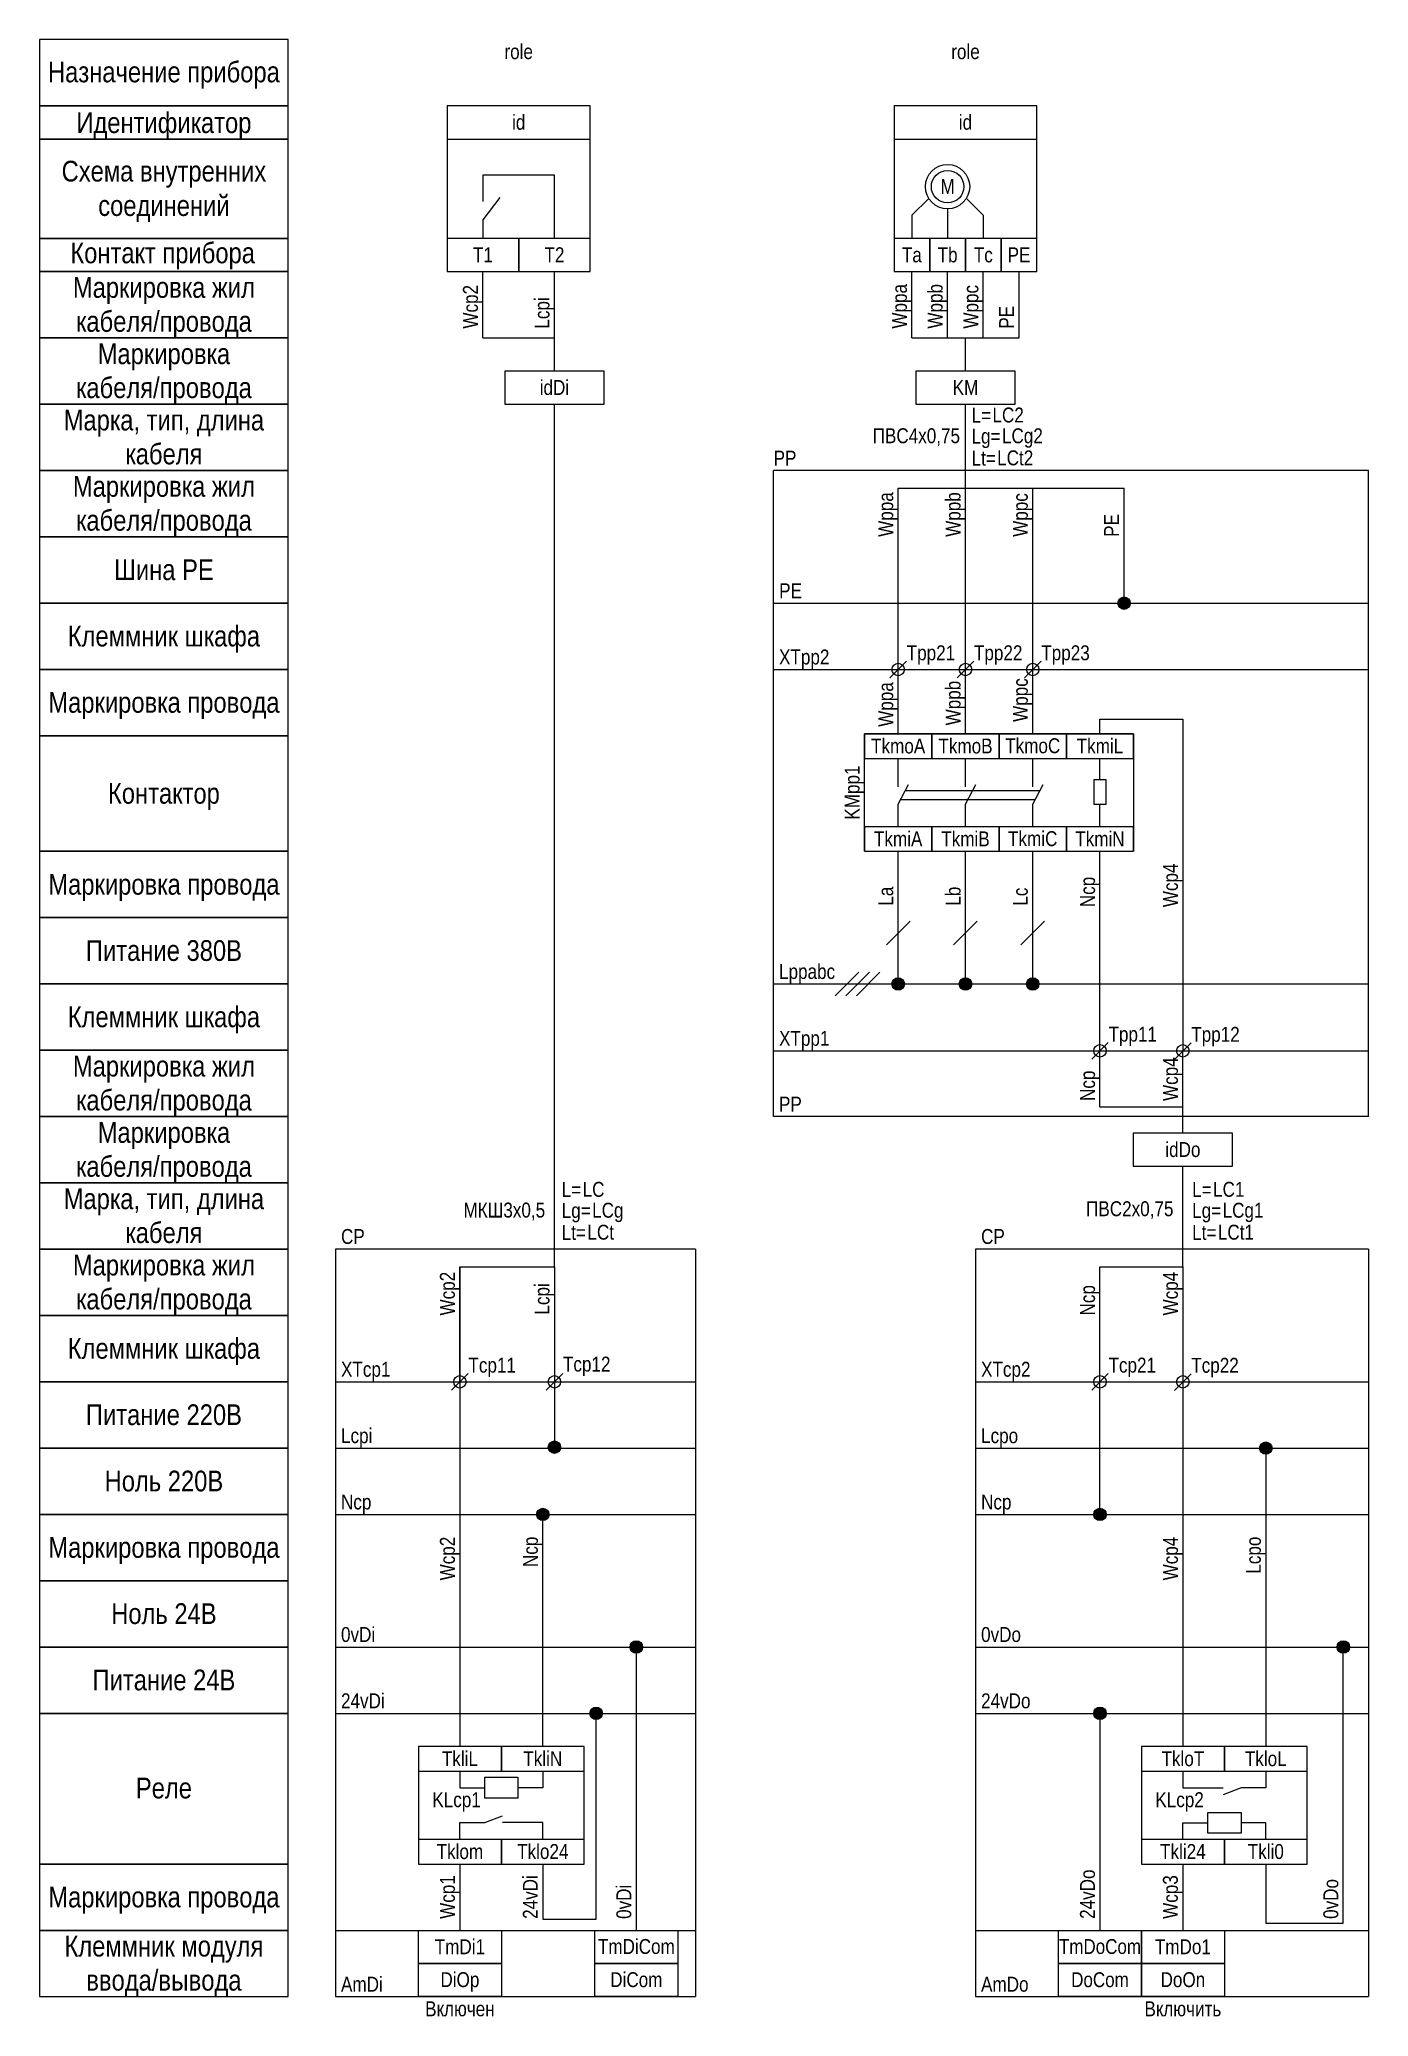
# Model space of a CAD drawing. Header units: millimetres. Extents: x 20 to 180, y -244 to -5.
import ezdxf

# ---------------------------------------------------------------- set-up
doc = ezdxf.new("R2010")
doc.units = ezdxf.units.MM
doc.header["$MEASUREMENT"] = 0
doc.linetypes.add('1_1', pattern=[2000, 1000, -1000])
doc.linetypes.add('4_2_1_2', pattern=[6702.777624, 3527.777672, -1763.888836, 0, -1411.111116])
for name, color, linetype in [('cp_names', 7, 'Continuous'), ('cp_params_di', 7, 'Continuous'), ('cp_params_do', 7, 'Continuous'), ('cp_static_di', 7, 'Continuous'), ('cp_static_do', 7, 'Continuous'), ('id_names', 7, 'Continuous'), ('id_params_di', 7, 'Continuous'), ('id_params_do', 7, 'Continuous'), ('id_static_di', 7, 'Continuous'), ('id_static_do', 7, 'Continuous')]:
    doc.layers.add(name, color=color, linetype=linetype)
doc.styles.add('СГЕНЕРИР_СТИЛЬ_1', font='')
doc.styles.get('СГЕНЕРИР_СТИЛЬ_1').set_extended_font_data('Arial Narrow')

msp = doc.modelspace()

# ---------------------------------------------------------------- texts
at = {"layer": 'cp_names', "color": 7, "linetype": 'Continuous', "lineweight": 15, "char_height": 2.5, "attachment_point": 2, "style": 'СГЕНЕРИР_СТИЛЬ_1'}
for s, insert, line_spacing_factor in [('\\A1;{\\pqc;\\fArial Narrow|b0|i0|c204|p34;Маркировка жил\\P\\pqc;\\fArial Narrow|b0|i0|c204|p34;кабеля/провода}', (35, -151.61), 0.982786), ('\\A1;{\\pqc;\\fArial Narrow|b0|i0|c204|p34;Клеммник модуля\\P\\pqc;\\fArial Narrow|b0|i0|c204|p34;ввода\\fArial Narrow|b0|i0|c204|p34;/вывода}', (35, -233.78), 0.985989)]:
    msp.add_mtext(s, dxfattribs=dict(at, insert=insert, line_spacing_factor=line_spacing_factor))
for s, insert in [('\\A1;{\\pqc;\\fArial Narrow|b0|i0|c204|p34;Клеммник\\fArial Narrow|b0|i0|c204|p34; шкафа}', (35, -161.66)), ('\\A1;{\\pqc;\\fArial Narrow|b0|i0|c204|p34;Питание \\fArial Narrow|b0|i0|c204|p34;220В}', (35, -169.66)), ('\\A1;{\\pqc;\\fArial Narrow|b0|i0|c204|p34;Ноль\\fArial Narrow|b0|i0|c204|p34; 220В}', (35, -177.66)), ('\\A1;{\\pqc;\\fArial Narrow|b0|i0|c204|p34;Маркировка \\fArial Narrow|b0|i0|c204|p34;провода}', (35, -185.67)), ('\\A1;{\\pqc;\\fArial Narrow|b0|i0|c204|p34;Ноль 24\\fArial Narrow|b0|i0|c204|p34;В}', (35, -193.66)), ('\\A1;{\\pqc;\\fArial Narrow|b0|i0|c204|p34;Питание 2\\fArial Narrow|b0|i0|c204|p34;4\\fArial Narrow|b0|i0|c204|p34;В}', (35, -201.66)), ('\\A1;{\\pqc;\\fArial Narrow|b0|i0|c204|p34;Реле}', (35, -214.7)), ('\\A1;{\\pqc;\\fArial Narrow|b0|i0|c204|p34;Маркировка \\fArial Narrow|b0|i0|c204|p34;провода}', (35, -227.85))]:
    msp.add_mtext(s, dxfattribs=dict(at, insert=insert))
at = {"layer": 'cp_params_di', "color": 7, "linetype": 'Continuous', "lineweight": 15, "char_height": 1.8, "style": 'СГЕНЕРИР_СТИЛЬ_1'}
for s, insert, attachment_point in [('\\A1;{\\pql;\\fArial Narrow|b0|i0|c204|p34;CP}', (56.36, -148.51), 1), ('\\A1;{\\pql;\\fArial Narrow|b0|i0|c204|p34;XTcp\\fArial Narrow|b0|i0|c204|p34;1}', (56.36, -164.53), 1), ('\\A1;{\\pql;\\fArial Narrow|b0|i0|c204|p34;Tcp\\fArial Narrow|b0|i0|c204|p34;1\\fArial Narrow|b0|i0|c204|p34;1}', (71.73, -164.03), 1), ('\\A1;{\\pql;\\fArial Narrow|b0|i0|c204|p34;Tcp\\fArial Narrow|b0|i0|c204|p34;1\\fArial Narrow|b0|i0|c204|p34;2}', (83.13, -163.91), 1), ('\\A1;{\\pql;\\fArial Narrow|b0|i0|c204|p34;Lcp\\fArial Narrow|b0|i0|c204|p34;i}', (56.36, -172.54), 1), ('\\A1;{\\pql;\\fArial Narrow|b0|i0|c204|p34;Ncp}', (56.36, -180.54), 1), ('\\A1;{\\pql;\\fArial Narrow|b0|i0|c204|p34;0v\\fArial Narrow|b0|i0|c204|p34;Di}', (56.36, -196.53), 1), ('\\A1;{\\pql;\\fArial Narrow|b0|i0|c204|p34;24v\\fArial Narrow|b0|i0|c204|p34;Di}', (56.36, -204.53), 1), ('\\A1;{\\pqc;\\fArial Narrow|b0|i0|c204|p34;TkliL}', (70.7, -211.51), 2), ('\\A1;{\\pqc;\\fArial Narrow|b0|i0|c204|p34;T\\fArial Narrow|b0|i0|c204|p34;kliN}', (80.7, -211.51), 2), ('\\A1;{\\pqc;\\fArial Narrow|b0|i0|c204|p34;KLcp\\fArial Narrow|b0|i0|c204|p34;1}', (70.3, -216.46), 2), ('\\A1;{\\pqc;\\fArial Narrow|b0|i0|c204|p34;T\\fArial Narrow|b0|i0|c204|p34;klom}', (70.7, -222.72), 2), ('\\A1;{\\pqc;\\fArial Narrow|b0|i0|c204|p34;T\\fArial Narrow|b0|i0|c204|p34;klo24}', (80.7, -222.71), 2), ('\\A1;{\\pqc;\\fArial Narrow|b0|i0|c204|p34;Tm\\fArial Narrow|b0|i0|c204|p34;Di\\fArial Narrow|b0|i0|c204|p34;1}', (70.7, -234.2), 2), ('\\A1;{\\pqc;\\fArial Narrow|b0|i0|c204|p34;TmDiCom}', (91.98, -234.17), 2), ('\\A1;{\\pqc;\\fArial Narrow|b0|i0|c204|p34;Di\\fArial Narrow|b0|i0|c204|p34;Op}', (70.7, -238.17), 2), ('\\A1;{\\pqc;\\fArial Narrow|b0|i0|c204|p34;Di\\fArial Narrow|b0|i0|c204|p34;Com}', (91.98, -238.17), 2), ('\\A1;{\\pql;\\fArial Narrow|b0|i0|c204|p34;Am\\fArial Narrow|b0|i0|c204|p34;Di}', (56.36, -238.72), 1)]:
    msp.add_mtext(s, dxfattribs=dict(at, insert=insert, attachment_point=attachment_point))
at = {"layer": 'cp_params_di', "color": 7, "linetype": 'Continuous', "lineweight": 15, "char_height": 1.8, "attachment_point": 1, "rotation": 90, "style": 'СГЕНЕРИР_СТИЛЬ_1'}
for s, insert in [('\\A1;{\\pql;\\fArial Narrow|b0|i0|c204|p34;Wcp\\fArial Narrow|b0|i0|c204|p34;2}', (68.29, -158.94)), ('\\A1;{\\pql;\\fArial Narrow|b0|i0|c204|p34;Lcp\\fArial Narrow|b0|i0|c204|p34;i}', (79.7, -158.83)), ('\\A1;{\\pql;\\fArial Narrow|b0|i0|c204|p34;Wcp\\fArial Narrow|b0|i0|c204|p34;2}', (68.29, -190.9)), ('\\A1;{\\pql;\\fArial Narrow|b0|i0|c204|p34;N\\fArial Narrow|b0|i0|c204|p34;cp}', (78.3, -189.29)), ('\\A1;{\\pql;\\fArial Narrow|b0|i0|c204|p34;Wcp\\fArial Narrow|b0|i0|c204|p34;1}', (68.29, -231.74)), ('\\A1;{\\pql;\\fArial Narrow|b0|i0|c204|p34;24v\\fArial Narrow|b0|i0|c204|p34;Di}', (78.29, -231.74)), ('\\A1;{\\pql;\\fArial Narrow|b0|i0|c204|p34;0\\fArial Narrow|b0|i0|c204|p34;vDi}', (89.57, -231.74))]:
    msp.add_mtext(s, dxfattribs=dict(at, insert=insert))
at = {"layer": 'cp_params_do', "color": 7, "linetype": 'Continuous', "lineweight": 15, "style": 'СГЕНЕРИР_СТИЛЬ_1'}
for s, insert, char_height, attachment_point in [('\\A1;{\\pql;\\fArial Narrow|b0|i0|c204|p34;CP}', (133.56, -148.51), 1.8, 1), ('\\A1;{\\pql;\\fArial Narrow|b0|i0|c204|p34;XTcp\\fArial Narrow|b0|i0|c204|p34;2}', (133.56, -164.53), 1.8, 1), ('\\A1;{\\pql;\\fArial Narrow|b0|i0|c204|p34;Tcp\\fArial Narrow|b0|i0|c204|p34;2\\fArial Narrow|b0|i0|c204|p34;1}', (148.93, -164.03), 1.8, 1), ('\\A1;{\\pql;\\fArial Narrow|b0|i0|c204|p34;Tcp\\fArial Narrow|b0|i0|c204|p34;2\\fArial Narrow|b0|i0|c204|p34;2}', (158.91, -164.05), 1.8, 1), ('\\A1;{\\pql;\\fArial Narrow|b0|i0|c204|p34;Lcp\\fArial Narrow|b0|i0|c204|p34;o}', (133.56, -172.54), 1.8, 1), ('\\A1;{\\pql;\\fArial Narrow|b0|i0|c204|p34;Ncp}', (133.56, -180.54), 1.8, 1), ('\\A1;{\\pql;\\fArial Narrow|b0|i0|c204|p34;0v\\fArial Narrow|b0|i0|c204|p34;Do}', (133.56, -196.53), 1.8, 1), ('\\A1;{\\pql;\\fArial Narrow|b0|i0|c204|p34;24v\\fArial Narrow|b0|i0|c204|p34;Do}', (133.56, -204.53), 1.8, 1), ('\\A1;{\\pqc;\\fArial Narrow|b0|i0|c204|p34;TkloT}', (157.9, -211.51), 1.8, 2), ('\\A1;{\\pqc;\\fArial Narrow|b0|i0|c204|p34;T\\fArial Narrow|b0|i0|c204|p34;kloL}', (167.9, -211.51), 1.8, 2), ('\\A1;{\\pqc;\\fArial Narrow|b0|i0|c204|p34;KL\\fArial Narrow|b0|i0|c204|p34;cp2}', (157.5, -216.46), 1.8, 2), ('\\A1;{\\pqc;\\fArial Narrow|b0|i0|c204|p34;T\\fArial Narrow|b0|i0|c204|p34;kli24}', (157.9, -222.71), 1.8, 2), ('\\A1;{\\pqc;\\fArial Narrow|b0|i0|c204|p34;T\\fArial Narrow|b0|i0|c204|p34;kli0}', (167.9, -222.71), 1.8, 2), ('\\A1;{\\pqc;\\fArial Narrow|b0|i0|c204|p34;Tm\\fArial Narrow|b0|i0|c204|p34;DoCom}', (147.9, -234.18), 1.79, 2), ('\\A1;{\\pqc;\\fArial Narrow|b0|i0|c204|p34;TmDo1}', (157.9, -234.2), 1.8, 2), ('\\A1;{\\pqc;\\fArial Narrow|b0|i0|c204|p34;DoCom}', (147.9, -238.18), 1.79, 2), ('\\A1;{\\pqc;\\fArial Narrow|b0|i0|c204|p34;DoO\\fArial Narrow|b0|i0|c204|p34;n}', (157.9, -238.17), 1.8, 2), ('\\A1;{\\pql;\\fArial Narrow|b0|i0|c204|p34;Am\\fArial Narrow|b0|i0|c204|p34;Do}', (133.56, -238.72), 1.8, 1)]:
    msp.add_mtext(s, dxfattribs=dict(at, insert=insert, char_height=char_height, attachment_point=attachment_point))
at = {"layer": 'cp_params_do', "color": 7, "linetype": 'Continuous', "lineweight": 15, "char_height": 1.8, "attachment_point": 1, "rotation": 90, "style": 'СГЕНЕРИР_СТИЛЬ_1'}
for s, insert in [('\\A1;{\\pql;\\fArial Narrow|b0|i0|c204|p34;Wcp\\fArial Narrow|b0|i0|c204|p34;4}', (155.5, -158.94)), ('\\A1;{\\pql;\\fArial Narrow|b0|i0|c204|p34;Ncp}', (145.5, -158.94)), ('\\A1;{\\pql;\\fArial Narrow|b0|i0|c204|p34;Wcp\\fArial Narrow|b0|i0|c204|p34;4}', (155.5, -190.9)), ('\\A1;{\\pql;\\fArial Narrow|b0|i0|c204|p34;Lcp\\fArial Narrow|b0|i0|c204|p34;o}', (165.5, -190.09)), ('\\A1;{\\pql;\\fArial Narrow|b0|i0|c204|p34;24v\\fArial Narrow|b0|i0|c204|p34;Do}', (145.49, -231.74)), ('\\A1;{\\pql;\\fArial Narrow|b0|i0|c204|p34;Wcp\\fArial Narrow|b0|i0|c204|p34;3}', (155.49, -231.74)), ('\\A1;{\\pql;\\fArial Narrow|b0|i0|c204|p34;0vDo}', (174.84, -231.74))]:
    msp.add_mtext(s, dxfattribs=dict(at, insert=insert))
at = {"layer": 'cp_static_di', "color": 7, "linetype": 'Continuous', "lineweight": 15, "insert": (70.7, -241.69), "char_height": 1.8, "attachment_point": 2, "style": 'СГЕНЕРИР_СТИЛЬ_1'}
msp.add_mtext('\\A1;{\\pqc;\\fArial Narrow|b0|i0|c204|p34;Включен}', dxfattribs=at)
at = {"layer": 'cp_static_do', "color": 7, "linetype": 'Continuous', "lineweight": 15, "insert": (157.9, -241.69), "char_height": 1.8, "attachment_point": 2, "style": 'СГЕНЕРИР_СТИЛЬ_1'}
msp.add_mtext('\\A1;{\\pqc;\\fArial Narrow|b0|i0|c204|p34;Включить}', dxfattribs=at)
at = {"layer": 'id_names', "color": 7, "linetype": 'Continuous', "lineweight": 15, "char_height": 2.5, "attachment_point": 2, "style": 'СГЕНЕРИР_СТИЛЬ_1'}
for s, insert in [('\\A1;{\\pqc;\\fArial Narrow|b0|i0|c204|p34;Назначение прибора}', (35, -7.66)), ('\\A1;{\\pqc;\\fArial Narrow|b0|i0|c204|p34;Идентификатор}', (35, -13.78)), ('\\A1;{\\pqc;\\fArial Narrow|b0|i0|c204|p34;Контакт прибора}', (34.85, -29.49)), ('\\A1;{\\pqc;\\fArial Narrow|b0|i0|c204|p34;Шина РЕ}', (35, -67.72)), ('\\A1;{\\pqc;\\fArial Narrow|b0|i0|c204|p34;Клеммник\\fArial Narrow|b0|i0|c204|p34; шкафа}', (35, -75.72)), ('\\A1;{\\pqc;\\fArial Narrow|b0|i0|c204|p34;Маркировка \\fArial Narrow|b0|i0|c204|p34;провода}', (35, -83.72)), ('\\A1;{\\pqc;\\fArial Narrow|b0|i0|c204|p34;Контактор}', (35, -94.69)), ('\\A1;{\\pqc;\\fArial Narrow|b0|i0|c204|p34;Маркировка \\fArial Narrow|b0|i0|c204|p34;провода}', (35, -105.67)), ('\\A1;{\\pqc;\\fArial Narrow|b0|i0|c204|p34;Питание 380В}', (35, -113.66)), ('\\A1;{\\pqc;\\fArial Narrow|b0|i0|c204|p34;Клеммник\\fArial Narrow|b0|i0|c204|p34; шкафа}', (35, -121.66))]:
    msp.add_mtext(s, dxfattribs=dict(at, insert=insert))
at = {"layer": 'id_names', "color": 7, "linetype": 'Continuous', "lineweight": 15, "insert": (35, -19.63), "char_height": 2.5, "width": 30, "attachment_point": 2, "line_spacing_factor": 0.996473, "style": 'СГЕНЕРИР_СТИЛЬ_1'}
msp.add_mtext('\\A1;{\\pqc;\\fArial Narrow|b0|i0|c204|p34;Схема внутренних соединений}', dxfattribs=at)
at = {"layer": 'id_names', "color": 7, "linetype": 'Continuous', "lineweight": 15, "char_height": 2.5, "attachment_point": 2, "style": 'СГЕНЕРИР_СТИЛЬ_1'}
for s, insert, line_spacing_factor in [('\\A1;{\\pqc;\\fArial Narrow|b0|i0|c204|p34;Маркировка жил\\P\\pqc;\\fArial Narrow|b0|i0|c204|p34;кабеля/провода}', (35, -33.66), 0.982786), ('\\A1;{\\pqc;\\fArial Narrow|b0|i0|c204|p34;Маркировка\\P\\pqc;\\fArial Narrow|b0|i0|c204|p34;кабеля/провода}', (35, -41.66), 0.982786), ('\\A1;{\\pqc;\\fArial Narrow|b0|i0|c204|p34;Марка, тип\\fArial Narrow|b0|i0|c204|p34;, длина\\P\\pqc;\\fArial Narrow|b0|i0|c204|p34;кабеля}', (35, -49.66), 0.98101), ('\\A1;{\\pqc;\\fArial Narrow|b0|i0|c204|p34;Маркировка жил\\P\\pqc;\\fArial Narrow|b0|i0|c204|p34;кабеля/провода}', (35, -57.66), 0.982786), ('\\A1;{\\pqc;\\fArial Narrow|b0|i0|c204|p34;Маркировка жил\\P\\pqc;\\fArial Narrow|b0|i0|c204|p34;кабеля/провода}', (35, -127.61), 0.982786), ('\\A1;{\\pqc;\\fArial Narrow|b0|i0|c204|p34;Маркировка\\P\\pqc;\\fArial Narrow|b0|i0|c204|p34;кабеля/провода}', (35, -135.61), 0.982786), ('\\A1;{\\pqc;\\fArial Narrow|b0|i0|c204|p34;Марка, тип\\fArial Narrow|b0|i0|c204|p34;, длина\\P\\pqc;\\fArial Narrow|b0|i0|c204|p34;кабеля}', (35, -143.61), 0.98101)]:
    msp.add_mtext(s, dxfattribs=dict(at, insert=insert, line_spacing_factor=line_spacing_factor))
at = {"layer": 'id_params_di', "color": 7, "linetype": 'Continuous', "lineweight": 15, "insert": (77.79, -5.56), "char_height": 1.8, "width": 30, "attachment_point": 2, "style": 'СГЕНЕРИР_СТИЛЬ_1'}
msp.add_mtext('\\A1;{\\pqc;\\fArial Narrow|b0|i0|c204|p34;role}', dxfattribs=at)
at = {"layer": 'id_params_di', "color": 7, "linetype": 'Continuous', "lineweight": 15, "char_height": 1.8, "style": 'СГЕНЕРИР_СТИЛЬ_1'}
for s, insert, attachment_point in [('\\A1;{\\pqc;\\fArial Narrow|b0|i0|c204|p34;id}', (77.79, -14.08), 2), ('\\A1;{\\pqc;\\fArial Narrow|b0|i0|c204|p34;T1}', (73.48, -30.07), 2), ('\\A1;{\\pqc;\\fArial Narrow|b0|i0|c204|p34;T\\fArial Narrow|b0|i0|c204|p34;2}', (82.1, -30.07), 2), ('\\A1;{\\pqc;\\fArial Narrow|b0|i0|c204|p34;id\\fArial Narrow|b0|i0|c204|p34;Di}', (82.1, -46.08), 2), ('\\A1;{\\pql;\\fArial Narrow|b0|i0|c204|p34;LC}', (85.5, -142.82), 1), ('\\A1;{\\pql;\\fArial Narrow|b0|i0|c204|p34;LCg}', (86.65, -145.34), 1), ('\\A1;{\\pql;\\fArial Narrow|b0|i0|c204|p34;LCt}', (86.08, -147.99), 1)]:
    msp.add_mtext(s, dxfattribs=dict(at, insert=insert, attachment_point=attachment_point))
at = {"layer": 'id_params_di', "color": 7, "linetype": 'Continuous', "lineweight": 15, "char_height": 1.8, "attachment_point": 1, "rotation": 90, "style": 'СГЕНЕРИР_СТИЛЬ_1'}
for s, insert in [('\\A1;{\\pql;\\fArial Narrow|b0|i0|c204|p34;Wcp\\fArial Narrow|b0|i0|c204|p34;2}', (71.07, -39.88)), ('\\A1;{\\pql;\\fArial Narrow|b0|i0|c204|p34;Lcp\\fArial Narrow|b0|i0|c204|p34;i}', (79.7, -39.88))]:
    msp.add_mtext(s, dxfattribs=dict(at, insert=insert))
at = {"layer": 'id_params_do', "color": 7, "linetype": 'Continuous', "lineweight": 15, "insert": (131.68, -5.56), "char_height": 1.8, "width": 30, "attachment_point": 2, "style": 'СГЕНЕРИР_СТИЛЬ_1'}
msp.add_mtext('\\A1;{\\pqc;\\fArial Narrow|b0|i0|c204|p34;role}', dxfattribs=at)
at = {"layer": 'id_params_do', "color": 7, "linetype": 'Continuous', "lineweight": 15, "char_height": 1.8, "style": 'СГЕНЕРИР_СТИЛЬ_1'}
for s, insert, attachment_point in [('\\A1;{\\pqc;\\fArial Narrow|b0|i0|c204|p34;id}', (131.68, -14.08), 2), ('\\A1;{\\pqc;\\fArial Narrow|b0|i0|c204|p34;T\\fArial Narrow|b0|i0|c204|p34;a}', (125.21, -30.08), 2), ('\\A1;{\\pqc;\\fArial Narrow|b0|i0|c204|p34;Tb}', (129.52, -30.08), 2), ('\\A1;{\\pqc;\\fArial Narrow|b0|i0|c204|p34;Tc}', (133.83, -30.08), 2), ('\\A1;{\\pqc;\\fArial Narrow|b0|i0|c204|p34;KM}', (131.68, -46.08), 2), ('\\A1;{\\pql;\\fArial Narrow|b0|i0|c204|p34;LC\\fArial Narrow|b0|i0|c204|p34;2}', (134.93, -49.4), 1), ('\\A1;{\\pql;\\fArial Narrow|b0|i0|c204|p34;LCg\\fArial Narrow|b0|i0|c204|p34;2}', (136.08, -51.91), 1), ('\\A1;{\\pql;\\fArial Narrow|b0|i0|c204|p34;P\\fArial Narrow|b0|i0|c204|p34;P}', (108.54, -54.6), 1), ('\\A1;{\\pql;\\fArial Narrow|b0|i0|c204|p34;LCt\\fArial Narrow|b0|i0|c204|p34;2}', (135.5, -54.57), 1), ('\\A1;{\\pql;\\fArial Narrow|b0|i0|c204|p34;X\\fArial Narrow|b0|i0|c204|p34;T\\fArial Narrow|b0|i0|c204|p34;pp2}', (109.19, -78.59), 1), ('\\A1;{\\pql;\\fArial Narrow|b0|i0|c204|p34;T\\fArial Narrow|b0|i0|c204|p34;pp21}', (124.59, -78.09), 1), ('\\A1;{\\pql;\\fArial Narrow|b0|i0|c204|p34;T\\fArial Narrow|b0|i0|c204|p34;pp22}', (132.7, -78.09), 1), ('\\A1;{\\pql;\\fArial Narrow|b0|i0|c204|p34;T\\fArial Narrow|b0|i0|c204|p34;pp23}', (140.82, -78.09), 1), ('\\A1;{\\pqc;\\fArial Narrow|b0|i0|c204|p34;Tk\\fArial Narrow|b0|i0|c204|p34;m\\fArial Narrow|b0|i0|c204|p34;oA}', (123.56, -89.33), 2), ('\\A1;{\\pqc;\\fArial Narrow|b0|i0|c204|p34;Tkmo\\fArial Narrow|b0|i0|c204|p34;B}', (131.68, -89.33), 2), ('\\A1;{\\pqc;\\fArial Narrow|b0|i0|c204|p34;Tkmo\\fArial Narrow|b0|i0|c204|p34;C}', (139.79, -89.3), 2), ('\\A1;{\\pqc;\\fArial Narrow|b0|i0|c204|p34;TkmiL}', (147.9, -89.33), 2), ('\\A1;{\\pqc;\\fArial Narrow|b0|i0|c204|p34;Tkm\\fArial Narrow|b0|i0|c204|p34;i\\fArial Narrow|b0|i0|c204|p34;A}', (123.56, -100.54), 2), ('\\A1;{\\pqc;\\fArial Narrow|b0|i0|c204|p34;Tkm\\fArial Narrow|b0|i0|c204|p34;iB}', (131.68, -100.54), 2), ('\\A1;{\\pqc;\\fArial Narrow|b0|i0|c204|p34;Tkm\\fArial Narrow|b0|i0|c204|p34;iC}', (139.79, -100.51), 2), ('\\A1;{\\pqc;\\fArial Narrow|b0|i0|c204|p34;Tkm\\fArial Narrow|b0|i0|c204|p34;iN}', (147.9, -100.54), 2), ('\\A1;{\\pql;\\fArial Narrow|b0|i0|c204|p34;Lpp\\fArial Narrow|b0|i0|c204|p34;abc}', (109.19, -116.54), 1), ('\\A1;{\\pql;\\fArial Narrow|b0|i0|c204|p34;X\\fArial Narrow|b0|i0|c204|p34;T\\fArial Narrow|b0|i0|c204|p34;pp1}', (109.19, -124.6), 1), ('\\A1;{\\pql;\\fArial Narrow|b0|i0|c204|p34;T\\fArial Narrow|b0|i0|c204|p34;pp11}', (148.93, -124.1), 1), ('\\A1;{\\pql;\\fArial Narrow|b0|i0|c204|p34;T\\fArial Narrow|b0|i0|c204|p34;pp12}', (158.91, -124.12), 1), ('\\A1;{\\pql;\\fArial Narrow|b0|i0|c204|p34;P\\fArial Narrow|b0|i0|c204|p34;P}', (109.19, -132.54), 1), ('\\A1;{\\pqc;\\fArial Narrow|b0|i0|c204|p34;idDo}', (157.9, -138.02), 2), ('\\A1;{\\pql;\\fArial Narrow|b0|i0|c204|p34;LC\\fArial Narrow|b0|i0|c204|p34;1}', (161.54, -142.82), 1), ('\\A1;{\\pql;\\fArial Narrow|b0|i0|c204|p34;LCg\\fArial Narrow|b0|i0|c204|p34;1}', (162.69, -145.34), 1), ('\\A1;{\\pql;\\fArial Narrow|b0|i0|c204|p34;LCt\\fArial Narrow|b0|i0|c204|p34;1}', (162.12, -147.99), 1)]:
    msp.add_mtext(s, dxfattribs=dict(at, insert=insert, attachment_point=attachment_point))
at = {"layer": 'id_params_do', "color": 7, "linetype": 'Continuous', "lineweight": 15, "char_height": 1.8, "rotation": 90, "style": 'СГЕНЕРИР_СТИЛЬ_1'}
for s, insert, attachment_point in [('\\A1;{\\pql;\\fArial Narrow|b0|i0|c204|p34;W\\fArial Narrow|b0|i0|c204|p34;pp\\fArial Narrow|b0|i0|c204|p34;a}', (122.81, -39.88), 1), ('\\A1;{\\pql;\\fArial Narrow|b0|i0|c204|p34;Wpp\\fArial Narrow|b0|i0|c204|p34;b}', (127.12, -39.88), 1), ('\\A1;{\\pql;\\fArial Narrow|b0|i0|c204|p34;Wpp\\fArial Narrow|b0|i0|c204|p34;c}', (131.43, -39.88), 1), ('\\A1;{\\pql;\\fArial Narrow|b0|i0|c204|p34;Wppa}', (121.16, -65), 1), ('\\A1;{\\pql;\\fArial Narrow|b0|i0|c204|p34;Wpp\\fArial Narrow|b0|i0|c204|p34;b}', (129.28, -65), 1), ('\\A1;{\\pql;\\fArial Narrow|b0|i0|c204|p34;Wpp\\fArial Narrow|b0|i0|c204|p34;c}', (137.39, -65), 1), ('\\A1;{\\pql;\\fArial Narrow|b0|i0|c204|p34;W\\fArial Narrow|b0|i0|c204|p34;p\\fArial Narrow|b0|i0|c204|p34;pa}', (121.16, -87.92), 1), ('\\A1;{\\pql;\\fArial Narrow|b0|i0|c204|p34;W\\fArial Narrow|b0|i0|c204|p34;p\\fArial Narrow|b0|i0|c204|p34;pb}', (129.28, -87.75), 1), ('\\A1;{\\pql;\\fArial Narrow|b0|i0|c204|p34;Wppc}', (137.39, -87.33), 1), ('\\A1;{\\pqc;\\fArial Narrow|b0|i0|c204|p34;KMpp\\fArial Narrow|b0|i0|c204|p34;1}', (117.1, -95.85), 2), ('\\A1;{\\pql;\\fArial Narrow|b0|i0|c204|p34;Wcp\\fArial Narrow|b0|i0|c204|p34;4}', (155.5, -109.68), 1), ('\\A1;{\\pql;\\fArial Narrow|b0|i0|c204|p34;La}', (121.16, -109.5), 1), ('\\A1;{\\pql;\\fArial Narrow|b0|i0|c204|p34;L\\fArial Narrow|b0|i0|c204|p34;b}', (129.28, -109.5), 1), ('\\A1;{\\pql;\\fArial Narrow|b0|i0|c204|p34;Ncp}', (145.5, -109.68), 1), ('\\A1;{\\pql;\\fArial Narrow|b0|i0|c204|p34;L\\fArial Narrow|b0|i0|c204|p34;c}', (137.39, -109.5), 1), ('\\A1;{\\pql;\\fArial Narrow|b0|i0|c204|p34;Wcp\\fArial Narrow|b0|i0|c204|p34;4}', (155.5, -133.06), 1), ('\\A1;{\\pql;\\fArial Narrow|b0|i0|c204|p34;Ncp}', (145.5, -133.06), 1)]:
    msp.add_mtext(s, dxfattribs=dict(at, insert=insert, attachment_point=attachment_point))
at = {"layer": 'id_static_di', "color": 7, "linetype": 'Continuous', "lineweight": 15, "char_height": 1.8, "attachment_point": 1, "style": 'СГЕНЕРИР_СТИЛЬ_1'}
for s, insert in [('\\A1;{\\pql;\\fArial Narrow|b0|i0|c204|p34;L=}', (82.98, -142.85)), ('\\A1;{\\pql;\\fArial Narrow|b0|i0|c204|p34;Lg=}', (82.98, -145.37)), ('\\A1;{\\pql;\\fArial Narrow|b0|i0|c204|p34;Lt=}', (82.98, -148.02))]:
    msp.add_mtext(s, dxfattribs=dict(at, insert=insert))
at = {"layer": 'id_static_di', "color": 7, "linetype": 'Continuous', "lineweight": 40, "insert": (71.13, -145.32), "char_height": 1.8, "attachment_point": 1, "style": 'СГЕНЕРИР_СТИЛЬ_1'}
msp.add_mtext('\\A1;{\\pql;\\fArial Narrow|b0|i0|c204|p34;МКШ3х0,5}', dxfattribs=at)
at = {"layer": 'id_static_do', "color": 7, "linetype": 'Continuous', "lineweight": 15, "char_height": 1.8, "style": 'СГЕНЕРИР_СТИЛЬ_1'}
for s, insert, attachment_point in [('\\A1;{\\pqc;\\fArial Narrow|b0|i0|c204|p34;M}', (129.52, -21.83), 2), ('\\A1;{\\pqc;\\fArial Narrow|b0|i0|c204|p34;PE}', (138.14, -30.08), 2), ('\\A1;{\\pql;\\fArial Narrow|b0|i0|c204|p34;L=}', (132.41, -49.43), 1), ('\\A1;{\\pql;\\fArial Narrow|b0|i0|c204|p34;Lg=}', (132.41, -51.95), 1), ('\\A1;{\\pql;\\fArial Narrow|b0|i0|c204|p34;Lt=}', (132.41, -54.6), 1), ('\\A1;{\\pqc;\\fArial Narrow|b0|i0|c204|p34;PE}', (110.58, -70.6), 2), ('\\A1;{\\pql;\\fArial Narrow|b0|i0|c204|p34;L=}', (159.02, -142.85), 1), ('\\A1;{\\pql;\\fArial Narrow|b0|i0|c204|p34;Lg=}', (159.02, -145.37), 1), ('\\A1;{\\pql;\\fArial Narrow|b0|i0|c204|p34;Lt=}', (159.02, -148.02), 1)]:
    msp.add_mtext(s, dxfattribs=dict(at, insert=insert, attachment_point=attachment_point))
at = {"layer": 'id_static_do', "color": 7, "linetype": 'Continuous', "lineweight": 15, "char_height": 1.8, "attachment_point": 1, "rotation": 90, "style": 'СГЕНЕРИР_СТИЛЬ_1'}
for insert in [(135.74, -39.88), (148.4, -65)]:
    msp.add_mtext('\\A1;{\\pql;\\fArial Narrow|b0|i0|c204|p34;PE}', dxfattribs=dict(at, insert=insert))
at = {"layer": 'id_static_do', "color": 7, "linetype": 'Continuous', "lineweight": 40, "char_height": 1.8, "attachment_point": 1, "style": 'СГЕНЕРИР_СТИЛЬ_1'}
for s, insert in [('\\A1;{\\pql;\\fArial Narrow|b0|i0|c204|p34;ПВС\\fArial Narrow|b0|i0|c204|p34;4\\fArial Narrow|b0|i0|c204|p34;х0,75}', (120.48, -51.9)), ('\\A1;{\\pql;\\fArial Narrow|b0|i0|c204|p34;ПВС\\fArial Narrow|b0|i0|c204|p34;2\\fArial Narrow|b0|i0|c204|p34;х0,75}', (146.22, -145.16))]:
    msp.add_mtext(s, dxfattribs=dict(at, insert=insert))

# ---------------------------------------------------------------- hatches: boundary and pattern name
at = {"layer": 'cp_static_di', "linetype": 'Continuous', "lineweight": 0, "true_color": 0x000000}
for points in [[(81.35, -174.83), (81.41, -175.11), (81.57, -175.36), (81.81, -175.52), (82.1, -175.58), (82.39, -175.52), (82.63, -175.36), (82.79, -175.11), (82.85, -174.83), (82.79, -174.54), (82.63, -174.29), (82.39, -174.13), (82.1, -174.08), (81.81, -174.13), (81.57, -174.29), (81.41, -174.54)], [(79.95, -182.94), (80.01, -183.23), (80.17, -183.47), (80.41, -183.64), (80.7, -183.69), (80.99, -183.64), (81.23, -183.47), (81.39, -183.23), (81.45, -182.94), (81.39, -182.66), (81.23, -182.41), (80.99, -182.25), (80.7, -182.19), (80.41, -182.25), (80.17, -182.41), (80.01, -182.66)], [(91.23, -198.94), (91.29, -199.23), (91.45, -199.47), (91.7, -199.64), (91.98, -199.69), (92.27, -199.64), (92.51, -199.47), (92.68, -199.23), (92.73, -198.94), (92.68, -198.66), (92.51, -198.41), (92.27, -198.25), (91.98, -198.19), (91.7, -198.25), (91.45, -198.41), (91.29, -198.66)], [(86.38, -206.94), (86.43, -207.23), (86.6, -207.47), (86.84, -207.64), (87.13, -207.69), (87.41, -207.64), (87.66, -207.47), (87.82, -207.23), (87.88, -206.94), (87.82, -206.66), (87.66, -206.41), (87.41, -206.25), (87.13, -206.19), (86.84, -206.25), (86.6, -206.41), (86.43, -206.66)]]:
    msp.add_hatch(color=18, dxfattribs=at).paths.add_polyline_path(points)
at = {"layer": 'cp_static_do', "linetype": 'Continuous', "lineweight": 0, "true_color": 0x000000}
for points in [[(167.15, -174.94), (167.21, -175.23), (167.37, -175.47), (167.62, -175.64), (167.9, -175.69), (168.19, -175.64), (168.43, -175.47), (168.6, -175.23), (168.65, -174.94), (168.6, -174.66), (168.43, -174.41), (168.19, -174.25), (167.9, -174.19), (167.62, -174.25), (167.37, -174.41), (167.21, -174.66)], [(147.15, -182.94), (147.21, -183.23), (147.37, -183.47), (147.62, -183.64), (147.9, -183.69), (148.19, -183.64), (148.43, -183.47), (148.6, -183.23), (148.65, -182.94), (148.6, -182.66), (148.43, -182.41), (148.19, -182.25), (147.9, -182.19), (147.62, -182.25), (147.37, -182.41), (147.21, -182.66)], [(176.5, -198.94), (176.56, -199.23), (176.72, -199.47), (176.96, -199.63), (177.25, -199.69), (177.54, -199.63), (177.78, -199.47), (177.94, -199.23), (178, -198.94), (177.94, -198.66), (177.78, -198.41), (177.54, -198.25), (177.25, -198.19), (176.96, -198.25), (176.72, -198.41), (176.56, -198.66)], [(147.15, -206.94), (147.21, -207.23), (147.37, -207.47), (147.62, -207.64), (147.9, -207.69), (148.19, -207.64), (148.43, -207.47), (148.6, -207.23), (148.65, -206.94), (148.6, -206.66), (148.43, -206.41), (148.19, -206.25), (147.9, -206.19), (147.62, -206.25), (147.37, -206.41), (147.21, -206.66)]]:
    msp.add_hatch(color=18, dxfattribs=at).paths.add_polyline_path(points)
at = {"layer": 'id_static_do', "linetype": 'Continuous', "lineweight": 0, "true_color": 0x000000}
for points in [[(150.06, -73), (150.11, -73.29), (150.28, -73.53), (150.52, -73.69), (150.81, -73.75), (151.09, -73.69), (151.34, -73.53), (151.5, -73.29), (151.56, -73), (151.5, -72.71), (151.34, -72.47), (151.09, -72.31), (150.81, -72.25), (150.52, -72.31), (150.28, -72.47), (150.11, -72.71)], [(122.81, -118.94), (122.87, -119.23), (123.03, -119.47), (123.28, -119.64), (123.56, -119.69), (123.85, -119.64), (124.09, -119.47), (124.26, -119.23), (124.31, -118.94), (124.26, -118.66), (124.09, -118.41), (123.85, -118.25), (123.56, -118.19), (123.28, -118.25), (123.03, -118.41), (122.87, -118.66)], [(130.93, -118.94), (130.98, -119.23), (131.15, -119.47), (131.39, -119.64), (131.68, -119.69), (131.96, -119.64), (132.21, -119.47), (132.37, -119.23), (132.43, -118.94), (132.37, -118.66), (132.21, -118.41), (131.96, -118.25), (131.68, -118.19), (131.39, -118.25), (131.15, -118.41), (130.98, -118.66)], [(139.04, -118.94), (139.1, -119.23), (139.26, -119.47), (139.5, -119.64), (139.79, -119.69), (140.08, -119.64), (140.32, -119.47), (140.48, -119.23), (140.54, -118.94), (140.48, -118.66), (140.32, -118.41), (140.08, -118.25), (139.79, -118.19), (139.5, -118.25), (139.26, -118.41), (139.1, -118.66)]]:
    msp.add_hatch(color=18, dxfattribs=at).paths.add_polyline_path(points)

# ---------------------------------------------------------------- linework, layer by layer
at = {"layer": 'cp_names', "color": 7, "linetype": 'Continuous', "lineweight": 15, "ltscale": 100}
for points in [[(20, -158.94), (50, -158.94), (50, -150.94), (20, -150.94)], [(20, -166.94), (50, -166.94), (50, -158.94), (20, -158.94)], [(20, -174.94), (50, -174.94), (50, -166.94), (20, -166.94)], [(20, -182.94), (50, -182.94), (50, -174.94), (20, -174.94)], [(20, -190.94), (50, -190.94), (50, -182.94), (20, -182.94)], [(20, -198.94), (50, -198.94), (50, -190.94), (20, -190.94)], [(20, -206.94), (50, -206.94), (50, -198.94), (20, -198.94)], [(20, -225.12), (50, -225.12), (50, -206.94), (20, -206.94)], [(20, -233.12), (50, -233.12), (50, -225.12), (20, -225.12)], [(20, -241.12), (50, -241.12), (50, -233.12), (20, -233.12)]]:
    msp.add_lwpolyline(points, close=True, dxfattribs=at)
at = {"layer": 'cp_static_di', "color": 7, "linetype": '1_1', "lineweight": 15, "ltscale": 100}
for p, q in [((99.12, -150.94), (55.7, -150.94)), ((55.7, -150.94), (55.7, -241.12)), ((99.12, -150.94), (99.12, -241.12))]:
    msp.add_line(p, q, dxfattribs=at)
at = {"layer": 'cp_static_di', "color": 7, "linetype": 'Continuous', "lineweight": 15, "ltscale": 100}
for p, q in [((70.7, -166.94), (70.7, -153.09)), ((70.7, -153.09), (82.1, -153.09)), ((70.7, -153.09), (70.7, -210.94)), ((82.1, -153.09), (82.1, -166.83)), ((69.7, -167.94), (71.7, -165.94)), ((81.1, -167.94), (83.1, -165.94)), ((82.1, -166.83), (82.1, -174.08)), ((55.7, -174.94), (99.12, -174.94)), ((55.7, -182.94), (99.12, -182.94)), ((80.7, -210.94), (80.7, -183.69)), ((55.7, -198.94), (99.12, -198.94)), ((91.98, -233.12), (91.98, -199.69)), ((55.7, -206.94), (99.12, -206.94)), ((87.13, -231.76), (87.13, -207.69)), ((70.7, -225.12), (70.7, -233.12)), ((80.7, -225.12), (80.7, -231.76)), ((55.7, -233.12), (99.12, -233.12)), ((80.7, -231.76), (87.13, -231.76)), ((55.7, -241.12), (99.12, -241.12))]:
    msp.add_line(p, q, dxfattribs=at)
at = {"layer": 'cp_static_di', "color": 7, "linetype": '4_2_1_2', "lineweight": 15, "ltscale": 100}
msp.add_line((55.7, -166.94), (99.12, -166.94), dxfattribs=at)
at = {"layer": 'cp_static_di', "color": 7, "linetype": 'Continuous', "lineweight": 15, "ltscale": 100}
for points in [[(65.7, -225.12), (85.7, -225.12), (85.7, -210.94), (65.7, -210.94)], [(65.7, -213.91), (75.7, -213.91), (75.7, -210.94), (65.7, -210.94)], [(75.7, -213.91), (85.7, -213.91), (85.7, -210.94), (75.7, -210.94)], [(77.7, -214.66), (77.7, -217.16), (73.7, -217.16), (73.7, -214.66)], [(65.7, -225.12), (75.7, -225.12), (75.7, -222.16), (65.7, -222.16)], [(75.7, -225.12), (85.7, -225.12), (85.7, -222.16), (75.7, -222.16)], [(65.7, -233.12), (75.7, -233.12), (75.7, -237.12), (65.7, -237.12)], [(86.98, -233.12), (96.98, -233.12), (96.98, -237.12), (86.98, -237.12)], [(65.7, -237.12), (75.7, -237.12), (75.7, -241.12), (65.7, -241.12)], [(86.98, -237.12), (96.98, -237.12), (96.98, -241.12), (86.98, -241.12)]]:
    msp.add_lwpolyline(points, close=True, dxfattribs=at)
for points in [[(70.71, -213.91), (70.71, -215.91), (73.7, -215.91)], [(80.7, -213.91), (80.7, -215.91), (77.7, -215.91)], [(73.7, -220.12), (75.84, -219.29)], [(70.71, -222.16), (70.71, -220.12), (73.7, -220.12)], [(77.7, -220.12), (75.84, -220.12)], [(80.7, -222.16), (80.7, -220.12), (77.7, -220.12)]]:
    msp.add_lwpolyline(points, dxfattribs=at)
for centre in [(70.7, -166.94), (82.1, -166.94), (82.1, -174.83), (80.7, -182.94), (91.98, -198.94), (87.13, -206.94)]:
    msp.add_circle(centre, 0.75, dxfattribs=at)
at = {"layer": 'cp_static_do', "color": 7, "linetype": '1_1', "lineweight": 15, "ltscale": 100}
for p, q in [((180.28, -150.94), (132.9, -150.94)), ((132.9, -150.94), (132.9, -241.12)), ((180.28, -150.94), (180.28, -241.12))]:
    msp.add_line(p, q, dxfattribs=at)
at = {"layer": 'cp_static_do', "color": 7, "linetype": 'Continuous', "lineweight": 15, "ltscale": 100}
for p, q in [((147.9, -153.09), (157.9, -153.09)), ((147.9, -166.94), (147.9, -153.09)), ((157.9, -153.09), (157.9, -166.94)), ((146.9, -167.94), (148.9, -165.94)), ((147.9, -182.19), (147.9, -166.94)), ((156.88, -167.97), (158.88, -165.97)), ((157.9, -166.94), (157.9, -210.94)), ((132.9, -174.94), (180.28, -174.94)), ((167.9, -175.69), (167.9, -210.94)), ((132.9, -182.94), (180.28, -182.94)), ((132.9, -198.94), (180.28, -198.94)), ((177.25, -232.24), (177.25, -199.69)), ((132.9, -206.94), (180.28, -206.94)), ((147.9, -207.69), (147.9, -233.12)), ((157.9, -225.12), (157.9, -233.12)), ((167.9, -225.12), (167.9, -232.24)), ((132.9, -233.12), (180.28, -233.12)), ((167.9, -232.24), (177.25, -232.24)), ((132.9, -241.12), (180.28, -241.12))]:
    msp.add_line(p, q, dxfattribs=at)
at = {"layer": 'cp_static_do', "color": 7, "linetype": '4_2_1_2', "lineweight": 15, "ltscale": 100}
msp.add_line((132.9, -166.94), (180.28, -166.94), dxfattribs=at)
at = {"layer": 'cp_static_do', "color": 7, "linetype": 'Continuous', "lineweight": 15, "ltscale": 100}
for points in [[(152.9, -225.12), (172.9, -225.12), (172.9, -210.94), (152.9, -210.94)], [(152.9, -213.91), (162.9, -213.91), (162.9, -210.94), (152.9, -210.94)], [(162.9, -213.91), (172.9, -213.91), (172.9, -210.94), (162.9, -210.94)], [(160.91, -221.41), (160.91, -218.91), (164.91, -218.91), (164.91, -221.41)], [(152.9, -225.12), (162.9, -225.12), (162.9, -222.16), (152.9, -222.16)], [(162.9, -225.12), (172.9, -225.12), (172.9, -222.16), (162.9, -222.16)], [(142.9, -233.12), (152.9, -233.12), (152.9, -237.12), (142.9, -237.12)], [(152.9, -233.12), (162.9, -233.12), (162.9, -237.12), (152.9, -237.12)], [(142.9, -237.12), (152.9, -237.12), (152.9, -241.12), (142.9, -241.12)], [(152.9, -237.12), (162.9, -237.12), (162.9, -241.12), (152.9, -241.12)]]:
    msp.add_lwpolyline(points, close=True, dxfattribs=at)
for points in [[(157.91, -213.91), (157.91, -215.94), (160.91, -215.94)], [(167.9, -213.91), (167.9, -215.94), (164.91, -215.94)], [(160.91, -215.94), (162.77, -215.94)], [(164.91, -215.94), (162.77, -216.77)], [(157.91, -222.16), (157.91, -220.16), (160.91, -220.16)], [(167.9, -222.16), (167.9, -220.16), (164.91, -220.16)]]:
    msp.add_lwpolyline(points, dxfattribs=at)
for centre in [(147.9, -166.94), (157.9, -166.94), (167.9, -174.94), (147.9, -182.94), (177.25, -198.94), (147.9, -206.94)]:
    msp.add_circle(centre, 0.75, dxfattribs=at)
at = {"layer": 'id_names', "color": 7, "linetype": 'Continuous', "lineweight": 15, "ltscale": 100}
for points in [[(20, -13), (50, -13), (50, -5), (20, -5)], [(20, -17), (50, -17), (50, -13), (20, -13)], [(20, -29), (50, -29), (50, -17), (20, -17)], [(20, -33), (50, -33), (50, -29), (20, -29)], [(20, -41), (50, -41), (50, -33), (20, -33)], [(20, -49), (50, -49), (50, -41), (20, -41)], [(20, -57), (50, -57), (50, -49), (20, -49)], [(20, -65), (50, -65), (50, -57), (20, -57)], [(20, -73), (50, -73), (50, -65), (20, -65)], [(20, -81), (50, -81), (50, -73), (20, -73)], [(20, -89), (50, -89), (50, -81), (20, -81)], [(20, -102.94), (50, -102.94), (50, -89), (20, -89)], [(20, -110.94), (50, -110.94), (50, -102.94), (20, -102.94)], [(20, -118.94), (50, -118.94), (50, -110.94), (20, -110.94)], [(20, -126.94), (50, -126.94), (50, -118.94), (20, -118.94)], [(20, -134.94), (50, -134.94), (50, -126.94), (20, -126.94)], [(20, -142.94), (50, -142.94), (50, -134.94), (20, -134.94)], [(20, -150.94), (50, -150.94), (50, -142.94), (20, -142.94)]]:
    msp.add_lwpolyline(points, close=True, dxfattribs=at)
at = {"layer": 'id_static_di', "color": 7, "linetype": '1_1', "lineweight": 15, "ltscale": 100}
for p, q in [((69.17, -17), (69.17, -29)), ((86.41, -29), (86.41, -17))]:
    msp.add_line(p, q, dxfattribs=at)
at = {"layer": 'id_static_di', "color": 7, "linetype": 'Continuous', "lineweight": 15, "ltscale": 100}
for p, q in [((82.1, -21.38), (73.48, -21.38)), ((73.48, -21.38), (73.48, -24.53)), ((82.1, -29), (82.1, -21.38)), ((75.51, -24.07), (73.48, -26.74)), ((73.48, -26.74), (73.48, -29)), ((73.48, -41), (73.48, -33)), ((82.1, -41), (82.1, -33)), ((73.48, -41), (82.1, -41)), ((82.1, -45), (82.1, -41)), ((82.1, -153.09), (82.1, -49)), ((122.14, -114.21), (124.99, -111.36)), ((130.25, -114.21), (133.1, -111.36)), ((138.37, -114.21), (141.21, -111.36)), ((115.98, -120.37), (118.83, -117.52)), ((117.25, -120.37), (120.1, -117.52)), ((118.52, -120.37), (121.36, -117.52))]:
    msp.add_line(p, q, dxfattribs=at)
for points in [[(69.17, -17), (86.41, -17), (86.41, -13), (69.17, -13)], [(69.17, -33), (77.79, -33), (77.79, -29), (69.17, -29)], [(77.79, -33), (86.41, -33), (86.41, -29), (77.79, -29)], [(76.1, -49), (88.1, -49), (88.1, -45), (76.1, -45)]]:
    msp.add_lwpolyline(points, close=True, dxfattribs=at)
at = {"layer": 'id_static_do', "color": 7, "linetype": '1_1', "lineweight": 15, "ltscale": 100}
for p, q in [((123.06, -17), (123.06, -29)), ((140.29, -29), (140.29, -17)), ((180.28, -57), (108.54, -57)), ((108.54, -134.94), (108.54, -57)), ((180.28, -134.94), (180.28, -57)), ((123.87, -96.68), (140.09, -96.68)), ((124.42, -95.61), (140.65, -95.61)), ((180.28, -134.94), (108.54, -134.94))]:
    msp.add_line(p, q, dxfattribs=at)
at = {"layer": 'id_static_do', "color": 7, "linetype": 'Continuous', "lineweight": 15, "ltscale": 100}
for p, q in [((127.25, -24.16), (125.21, -26.19)), ((125.21, -26.19), (125.21, -29)), ((129.52, -25.42), (129.52, -29)), ((131.79, -24.16), (133.83, -26.19)), ((133.83, -26.19), (133.83, -29)), ((125.21, -41), (125.21, -33)), ((129.52, -41), (129.52, -33)), ((133.83, -41), (133.83, -33)), ((138.14, -41), (138.14, -33)), ((125.21, -41), (138.14, -41)), ((131.68, -45), (131.68, -41)), ((131.68, -59.14), (131.68, -49)), ((123.56, -81), (123.56, -59.14)), ((123.56, -59.14), (140.93, -59.14)), ((128.01, -59.14), (150.81, -59.14)), ((131.68, -81), (131.68, -59.14)), ((139.79, -81), (139.79, -59.14)), ((150.81, -72.25), (150.81, -59.14)), ((108.54, -73), (180.28, -73)), ((122.56, -82), (124.56, -80)), ((123.56, -88.76), (123.56, -81)), ((130.68, -82), (132.68, -80)), ((131.68, -88.76), (131.68, -81)), ((138.79, -82), (140.79, -80)), ((139.79, -88.76), (139.79, -81)), ((119.51, -88.76), (151.96, -88.76)), ((119.51, -102.94), (119.51, -88.76)), ((151.96, -88.76), (151.96, -102.94)), ((123.56, -97.26), (124.81, -94.86)), ((131.68, -97.26), (132.92, -94.86)), ((139.79, -97.26), (141.04, -94.86)), ((119.51, -102.94), (151.96, -102.94)), ((123.56, -118.19), (123.56, -102.94)), ((131.68, -118.19), (131.68, -102.94)), ((139.79, -118.19), (139.79, -102.94)), ((147.9, -127.01), (147.9, -102.94)), ((108.54, -118.94), (180.28, -118.94)), ((146.9, -128.01), (148.9, -126.01)), ((156.88, -128.04), (158.88, -126.04)), ((147.9, -133.75), (147.9, -127.01)), ((157.9, -133.75), (157.9, -127.01)), ((147.9, -133.75), (157.9, -133.75)), ((157.9, -136.94), (157.9, -133.75)), ((157.9, -153.09), (157.9, -140.94))]:
    msp.add_line(p, q, dxfattribs=at)
at = {"layer": 'id_static_do', "color": 7, "linetype": '4_2_1_2', "lineweight": 15, "ltscale": 100}
for p, q in [((108.54, -81), (180.28, -81)), ((108.54, -127.01), (180.28, -127.01))]:
    msp.add_line(p, q, dxfattribs=at)
at = {"layer": 'id_static_do', "color": 7, "linetype": 'Continuous', "lineweight": 15, "ltscale": 100}
for points in [[(123.06, -17), (140.29, -17), (140.29, -13), (123.06, -13)], [(123.06, -33), (127.37, -33), (127.37, -29), (123.06, -29)], [(127.37, -33), (131.68, -33), (131.68, -29), (127.37, -29)], [(131.68, -33), (135.99, -33), (135.99, -29), (131.68, -29)], [(135.99, -33), (140.29, -33), (140.29, -29), (135.99, -29)], [(125.68, -49), (137.68, -49), (137.68, -45), (125.68, -45)], [(119.51, -91.73), (127.62, -91.73), (127.62, -88.76), (119.51, -88.76)], [(127.62, -91.73), (135.73, -91.73), (135.73, -88.76), (127.62, -88.76)], [(135.73, -91.73), (143.85, -91.73), (143.85, -88.76), (135.73, -88.76)], [(143.85, -91.73), (151.96, -91.73), (151.96, -88.76), (143.85, -88.76)], [(147.14, -97.26), (148.66, -97.26), (148.66, -94.33), (147.14, -94.33)], [(119.51, -102.94), (127.62, -102.94), (127.62, -99.98), (119.51, -99.98)], [(127.62, -102.94), (135.73, -102.94), (135.73, -99.98), (127.62, -99.98)], [(135.73, -102.94), (143.85, -102.94), (143.85, -99.98), (135.73, -99.98)], [(143.85, -102.94), (151.96, -102.94), (151.96, -99.98), (143.85, -99.98)], [(151.9, -140.94), (163.9, -140.94), (163.9, -136.94), (151.9, -136.94)]]:
    msp.add_lwpolyline(points, close=True, dxfattribs=at)
for points in [[(147.9, -88.76), (147.9, -86.99), (157.9, -86.99), (157.9, -127.01)], [(123.56, -95.14), (123.56, -91.73)], [(131.68, -95.14), (131.68, -91.73)], [(139.79, -95.14), (139.79, -91.73)], [(147.9, -94.33), (147.9, -91.73)], [(123.56, -99.98), (123.56, -97.26)], [(131.68, -99.98), (131.68, -97.26)], [(139.79, -99.98), (139.79, -97.26)], [(147.9, -99.98), (147.9, -97.26)]]:
    msp.add_lwpolyline(points, dxfattribs=at)
for centre, radius in [((129.52, -22.75), 2.67), ((129.52, -22.75), 1.96), ((150.81, -73), 0.75), ((123.56, -81), 0.75), ((131.68, -81), 0.75), ((139.79, -81), 0.75), ((123.56, -118.94), 0.75), ((131.68, -118.94), 0.75), ((139.79, -118.94), 0.75), ((147.9, -127.01), 0.75), ((157.9, -127.01), 0.75)]:
    msp.add_circle(centre, radius, dxfattribs=at)

msp.set_redraw_order([(e.dxf.handle, doc.entitydb.next_handle()) for e in msp.query("TEXT MTEXT ATTDEF DIMENSION ARC_DIMENSION")])  # texts and dimensions are drawn at this point

doc.saveas('drawing.dxf')
